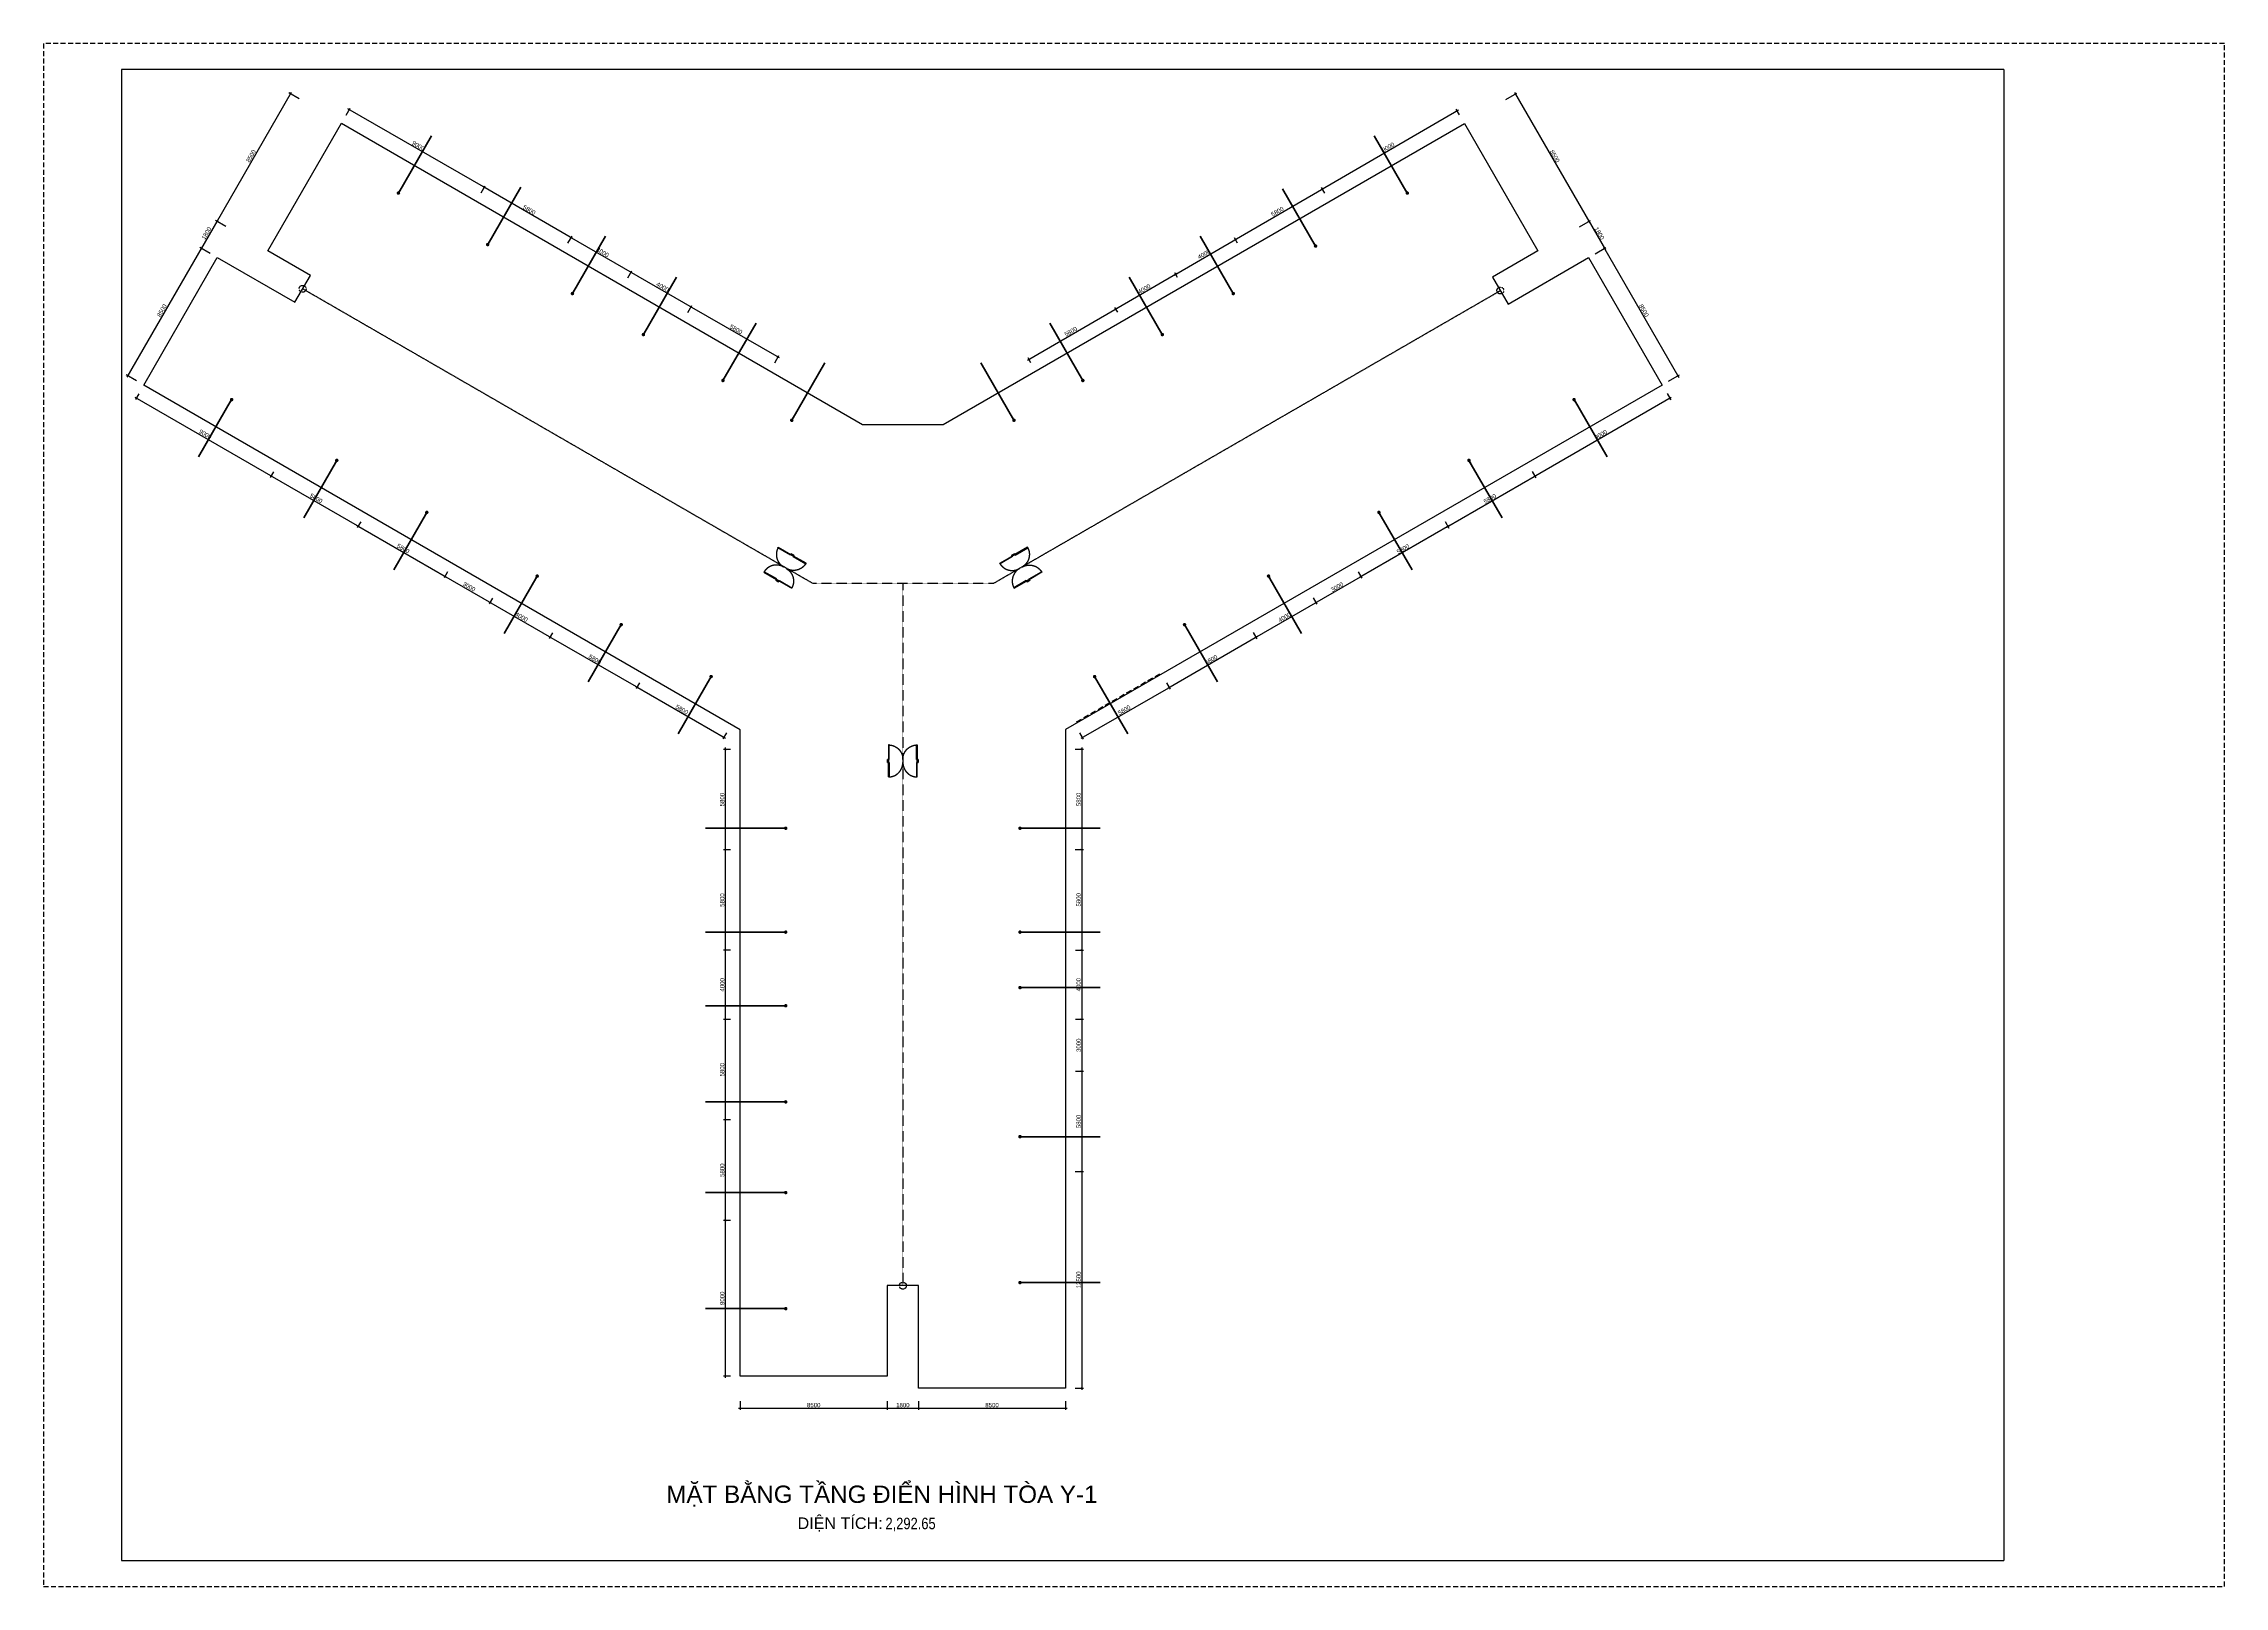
# Model space of a CAD drawing. Header units: millimetres. Extents: x 43 to 126043, y -89269 to -169.
import ezdxf
from ezdxf.enums import TextEntityAlignment as Align

# ---------------------------------------------------------------- set-up
doc = ezdxf.new("R2010")
doc.units = ezdxf.units.MM
doc.linetypes.add('HIDDEN', pattern=[9.525, 6.35, -3.175])
doc.layers.get('0').update_dxf_attribs({"color": 231})
doc.layers.get('DefPoints').update_dxf_attribs({"color": 191})
for name, color, linetype in [('A-DOOR', 142, 'Continuous'), ('MDI-BAO', 1, 'Continuous'), ('S-DIM', 231, 'Continuous')]:
    doc.layers.add(name, color=color, linetype=linetype)
doc.layers.add('A-SHBD', color=7, linetype='Continuous', lineweight=35)
doc.layers.add('A-TEXT', color=255, linetype='Continuous', lineweight=25)
doc.layers.add('MDI-HANHLANG', color=5, linetype='HIDDEN', plot=False)
doc.styles.add('250602-MB CO CAU CĂN HO X1-3A-1$0$style1', font='arial.ttf')
doc.styles.add('VTK_Arial', font='arial.ttf', dxfattribs={"width": 0.8})
doc.dimstyles.new('250602-MB CO CAU CĂN HO X1-3A-1$0$Dim_50', dxfattribs={"dimscale": 50, "dimtxt": 2, "dimasz": 1.5, "dimexe": 1, "dimexo": 0, "dimgap": 1, "dimtad": 1, "dimdec": 0, "dimlfac": -1, "dimzin": 12, "dimdsep": 46, "dimtxsty": '250602-MB CO CAU CĂN HO X1-3A-1$0$style1', "dimblk1": '250602-MB CO CAU CĂN HO X1-3A-1$0$_ARCHTICK', "dimblk2": '250602-MB CO CAU CĂN HO X1-3A-1$0$_ARCHTICK', "dimsah": 1, "dimcen": 1.5, "dimdle": 1.5, "dimclrd": 256, "dimclre": 256, "dimclrt": 2, "dimadec": 1, "dimazin": 3, "dimtm": 1e-09, "dimtfac": 0.416667, "dimtdec": 0, "dimtix": 1, "dimtmove": 2, "dimatfit": 3, "dimfxl": 7, "dimfxlon": 1, "dimtolj": 1, "dimtzin": 0, "dimlwd": -1, "dimlwe": -1, "dimarcsym": 1})
doc.dimstyles.new('A-2.5-DIM100', dxfattribs={"dimscale": 100, "dimtxt": 2.5, "dimasz": 1, "dimexe": 1, "dimexo": 0, "dimgap": 0.5, "dimtad": 1, "dimdec": 0, "dimzin": 12, "dimdsep": 46, "dimtxsty": 'VTK_Arial', "dimblk": 'ARCHTICK', "dimcen": 0, "dimdle": 1, "dimclrd": 256, "dimclre": 256, "dimclrt": 7, "dimadec": 1, "dimazin": 3, "dimtfac": 1, "dimtdec": 0, "dimtmove": 0, "dimatfit": 2, "dimfxl": 20, "dimtolj": 1, "dimtzin": 0, "dimlwd": -1, "dimlwe": -1, "dimarcsym": 0})

# ---------------------------------------------------------------- blocks, each defined once
blk = doc.blocks.new('VTK-A1_BoKhungTen')
at = {"layer": 'DefPoints', "linetype": 'HIDDEN', "ltscale": 0.3}
blk.add_lwpolyline([(0, -594), (840, -594), (840, 0), (0, 0)], close=True, dxfattribs=at)
at = {"layer": 'DefPoints'}
for points in [[(755, -10), (30, -10), (30, -584), (755, -584)], [(755, -10), (755, -584)]]:
    blk.add_lwpolyline(points, dxfattribs=at)
blk = doc.blocks.new('*U9')
for p, q in [((-735, -90), (-735, -50)), ((-100, -70), (-735, -70)), ((-100, -90), (-100, -50)), ((-735, -1680), (-735, -1720)), ((-100, -1700), (-735, -1700)), ((-100, -1680), (-100, -1720))]:
    blk.add_line(p, q)
for points in [[(180, 0), (180, -60), (40, -60), (40, -50), (0, -50), (0, 0)], [(0, -50), (0, -90), (-835, -90), (-835, -50)], [(0, -1720), (0, -1680), (-835, -1680), (-835, -1720)], [(180, -1770), (180, -1710), (40, -1710), (40, -1720), (0, -1720), (0, -1770)]]:
    blk.add_lwpolyline(points, close=True)
at = {"linetype": 'HIDDEN', "ltscale": 1000}
for centre, start, end in [((0, -50), 180.00004, 270), ((0, -1720), 90, 179.99996)]:
    blk.add_arc(centre, 835, start, end, dxfattribs=at)
blk = doc.blocks.new('*U10')
for p, q in [((-735, -90), (-735, -50)), ((-100, -70), (-735, -70)), ((-100, -90), (-100, -50)), ((-735, -1680), (-735, -1720)), ((-100, -1700), (-735, -1700)), ((-100, -1680), (-100, -1720))]:
    blk.add_line(p, q)
for points in [[(180, 0), (180, -60), (40, -60), (40, -50), (0, -50), (0, 0)], [(0, -50), (0, -90), (-835, -90), (-835, -50)], [(0, -1720), (0, -1680), (-835, -1680), (-835, -1720)], [(180, -1770), (180, -1710), (40, -1710), (40, -1720), (0, -1720), (0, -1770)]]:
    blk.add_lwpolyline(points, close=True)
at = {"linetype": 'HIDDEN', "ltscale": 1000}
for centre, start, end in [((0, -50), 180.00004, 270), ((0, -1720), 90, 179.99996)]:
    blk.add_arc(centre, 835, start, end, dxfattribs=at)
blk = doc.blocks.new('250602-MB CO CAU CĂN HO X1-3A-1$0$_ARCHTICK')
at = {"color": 0, "linetype": 'ByBlock', "const_width": 0.15}
blk.add_lwpolyline([(-0.5, -0.5), (0.5, 0.5)], dxfattribs=at)
blk = doc.blocks.new('_ArchTick')
at = {"color": 0, "linetype": 'ByBlock', "const_width": 0.15}
blk.add_lwpolyline([(-0.5, -0.5), (0.5, 0.5)], dxfattribs=at)
blk = doc.blocks.new('*D16')
at = {"layer": 'DefPoints', "color": 0, "transparency": 16777216}
for p in [(61991, -15494), (62102, -15685, 0), (57087, -18598, 0)]:
    blk.add_point(p, dxfattribs=at)
at = {"layer": 'S-DIM', "transparency": 16777216}
for p, q in [((56889, -18457), (62077, -15443)), ((62102, -15685), (61941, -15407)), ((57087, -18598), (56925, -18320))]:
    blk.add_line(p, q, dxfattribs=at)
at = {"layer": 'S-DIM', "transparency": 16777216, "xscale": 100, "yscale": 100, "zscale": 100}
for p, rotation in [((61991, -15494), 30.14817840975841), ((56975, -18407), 210.1481784097584)]:
    blk.add_blockref('_ArchTick', p, dxfattribs=dict(at, rotation=rotation))
at = {"layer": 'S-DIM', "color": 7, "transparency": 16777216, "insert": (59394, -16796), "char_height": 250, "attachment_point": 5, "rotation": 30.14818, "style": 'VTK_Arial'}
blk.add_mtext('\\A1;5800', dxfattribs=at)
blk = doc.blocks.new('*D17')
at = {"layer": 'DefPoints', "color": 0, "transparency": 16777216}
for p in [(65450, -13485), (65566, -13685, 0), (62102, -15685, 0)]:
    blk.add_point(p, dxfattribs=at)
at = {"layer": 'S-DIM', "transparency": 16777216}
for p, q in [((61904, -15544), (65536, -13434)), ((65566, -13685), (65400, -13398)), ((62102, -15685), (61941, -15407))]:
    blk.add_line(p, q, dxfattribs=at)
at = {"layer": 'S-DIM', "transparency": 16777216, "xscale": 100, "yscale": 100, "zscale": 100}
for p, rotation in [((65450, -13485), 30.14817840975842), ((61991, -15494), 210.1481784097584)]:
    blk.add_blockref('_ArchTick', p, dxfattribs=dict(at, rotation=rotation))
at = {"layer": 'S-DIM', "color": 7, "transparency": 16777216, "insert": (63631, -14335), "char_height": 250, "attachment_point": 5, "rotation": 30.14818, "style": 'VTK_Arial'}
blk.add_mtext('\\A1;4000', dxfattribs=at)
blk = doc.blocks.new('*D18')
at = {"layer": 'DefPoints', "color": 0, "transparency": 16777216}
for p in [(68909, -11476), (69030, -11685, 0), (65566, -13685, 0)]:
    blk.add_point(p, dxfattribs=at)
at = {"layer": 'S-DIM', "transparency": 16777216}
for p, q in [((65363, -13535), (68995, -11425)), ((69030, -11685), (68858, -11389)), ((65566, -13685), (65400, -13398))]:
    blk.add_line(p, q, dxfattribs=at)
at = {"layer": 'S-DIM', "transparency": 16777216, "xscale": 100, "yscale": 100, "zscale": 100}
for p, rotation in [((68909, -11476), 30.14817840975842), ((65450, -13485), 210.1481784097584)]:
    blk.add_blockref('_ArchTick', p, dxfattribs=dict(at, rotation=rotation))
at = {"layer": 'S-DIM', "color": 7, "transparency": 16777216, "insert": (67090, -12326), "char_height": 250, "attachment_point": 5, "rotation": 30.14818, "style": 'VTK_Arial'}
blk.add_mtext('\\A1;4000', dxfattribs=at)
blk = doc.blocks.new('*D19')
at = {"layer": 'DefPoints', "color": 0, "transparency": 16777216}
for p in [(73924, -8563), (74061, -8798, 0), (69030, -11685, 0)]:
    blk.add_point(p, dxfattribs=at)
at = {"layer": 'S-DIM', "transparency": 16777216}
for p, q in [((68822, -11526), (74011, -8512)), ((74061, -8798), (73874, -8476)), ((69030, -11685), (68858, -11389))]:
    blk.add_line(p, q, dxfattribs=at)
at = {"layer": 'S-DIM', "transparency": 16777216, "xscale": 100, "yscale": 100, "zscale": 100}
for p, rotation in [((73924, -8563), 30.14817840975842), ((68909, -11476), 210.1481784097584)]:
    blk.add_blockref('_ArchTick', p, dxfattribs=dict(at, rotation=rotation))
at = {"layer": 'S-DIM', "color": 7, "transparency": 16777216, "insert": (71327, -9866), "char_height": 250, "attachment_point": 5, "rotation": 30.14818, "style": 'VTK_Arial'}
blk.add_mtext('\\A1;5800', dxfattribs=at)
blk = doc.blocks.new('*D20')
at = {"layer": 'DefPoints', "color": 0, "transparency": 16777216}
for p in [(81707, -4043), (81848, -4285, 0), (74061, -8798, 0)]:
    blk.add_point(p, dxfattribs=at)
at = {"layer": 'S-DIM', "transparency": 16777216}
for p, q in [((73838, -8613), (81793, -3992)), ((81848, -4285), (81656, -3956)), ((74061, -8798), (73874, -8476))]:
    blk.add_line(p, q, dxfattribs=at)
at = {"layer": 'S-DIM', "transparency": 16777216, "xscale": 100, "yscale": 100, "zscale": 100}
for p, rotation in [((81707, -4043), 30.14817840975842), ((73924, -8563), 210.1481784097584)]:
    blk.add_blockref('_ArchTick', p, dxfattribs=dict(at, rotation=rotation))
at = {"layer": 'S-DIM', "color": 7, "transparency": 16777216, "insert": (77726, -6149), "char_height": 250, "attachment_point": 5, "rotation": 30.14818, "style": 'VTK_Arial'}
blk.add_mtext('\\A1;9000', dxfattribs=at)
blk = doc.blocks.new('*D21')
at = {"layer": 'DefPoints', "color": 0, "transparency": 16777216}
for p in [(84529, -3391), (88779, -10752), (89327, -10436)]:
    blk.add_point(p, dxfattribs=at)
at = {"layer": 'S-DIM', "transparency": 16777216}
for p, q in [((84529, -3391), (85163, -3025)), ((85027, -2988), (89377, -10523)), ((88779, -10752), (89413, -10386))]:
    blk.add_line(p, q, dxfattribs=at)
at = {"layer": 'S-DIM', "transparency": 16777216, "xscale": 100, "yscale": 100, "zscale": 100}
for p, rotation in [((85077, -3075), 120.0000000000104), ((89327, -10436), 300.0000000000103)]:
    blk.add_blockref('_ArchTick', p, dxfattribs=dict(at, rotation=rotation))
at = {"layer": 'S-DIM', "color": 7, "transparency": 16777216, "insert": (87356, -6667), "char_height": 250, "attachment_point": 5, "rotation": 300, "style": 'VTK_Arial'}
blk.add_mtext('\\A1;8500', dxfattribs=at)
blk = doc.blocks.new('*D22')
at = {"layer": 'DefPoints', "color": 0, "transparency": 16777216}
for p in [(88779, -10752), (89679, -12311), (90227, -11995)]:
    blk.add_point(p, dxfattribs=at)
at = {"layer": 'S-DIM', "transparency": 16777216}
for p, q in [((88779, -10752), (89413, -10386)), ((89277, -10350), (90277, -12081)), ((89679, -12311), (90313, -11945))]:
    blk.add_line(p, q, dxfattribs=at)
at = {"layer": 'S-DIM', "transparency": 16777216, "xscale": 100, "yscale": 100, "zscale": 100}
for p, rotation in [((89327, -10436), 119.9999999999997), ((90227, -11995), 299.9999999999997)]:
    blk.add_blockref('_ArchTick', p, dxfattribs=dict(at, rotation=rotation))
at = {"layer": 'S-DIM', "color": 7, "transparency": 16777216, "insert": (89930, -11127), "char_height": 250, "attachment_point": 5, "rotation": 300, "style": 'VTK_Arial'}
blk.add_mtext('\\A1;1800', dxfattribs=at)
blk = doc.blocks.new('*D23')
at = {"layer": 'DefPoints', "color": 0, "transparency": 16777216}
for p in [(89679, -12311), (93929, -19672), (94477, -19356)]:
    blk.add_point(p, dxfattribs=at)
at = {"layer": 'S-DIM', "transparency": 16777216}
for p, q in [((89679, -12311), (90313, -11945)), ((90177, -11908), (94527, -19442)), ((93929, -19672), (94563, -19306))]:
    blk.add_line(p, q, dxfattribs=at)
at = {"layer": 'S-DIM', "transparency": 16777216, "xscale": 100, "yscale": 100, "zscale": 100}
for p, rotation in [((90227, -11995), 119.9999999999997), ((94477, -19356), 299.9999999999997)]:
    blk.add_blockref('_ArchTick', p, dxfattribs=dict(at, rotation=rotation))
at = {"layer": 'S-DIM', "color": 7, "transparency": 16777216, "insert": (92505, -15586), "char_height": 250, "attachment_point": 5, "rotation": 300, "style": 'VTK_Arial'}
blk.add_mtext('\\A1;8500', dxfattribs=at)
blk = doc.blocks.new('*D24')
at = {"layer": 'DefPoints', "color": 0, "transparency": 16777216}
for p in [(93842, -20380, 0), (86047, -24880, 0), (86208, -25158)]:
    blk.add_point(p, dxfattribs=at)
at = {"layer": 'S-DIM', "transparency": 16777216}
for p, q in [((94089, -20608), (86121, -25208)), ((93842, -20380), (94052, -20745)), ((86047, -24880), (86258, -25245))]:
    blk.add_line(p, q, dxfattribs=at)
at = {"layer": 'S-DIM', "transparency": 16777216, "xscale": 100, "yscale": 100, "zscale": 100}
for p, rotation in [((94002, -20658), 30.00000000011796), ((86208, -25158), 210.0000000001179)]:
    blk.add_blockref('_ArchTick', p, dxfattribs=dict(at, rotation=rotation))
at = {"layer": 'S-DIM', "color": 7, "transparency": 16777216, "insert": (90016, -22754), "char_height": 250, "attachment_point": 5, "rotation": 30, "style": 'VTK_Arial'}
blk.add_mtext('\\A1;9000', dxfattribs=at)
blk = doc.blocks.new('*D25')
at = {"layer": 'DefPoints', "color": 0, "transparency": 16777216}
for p in [(86047, -24880, 0), (81017, -27767, 0), (81185, -28058)]:
    blk.add_point(p, dxfattribs=at)
at = {"layer": 'S-DIM', "transparency": 16777216}
for p, q in [((86294, -25108), (81098, -28108)), ((86047, -24880), (86258, -25245)), ((81017, -27767), (81235, -28145))]:
    blk.add_line(p, q, dxfattribs=at)
at = {"layer": 'S-DIM', "transparency": 16777216, "xscale": 100, "yscale": 100, "zscale": 100}
for p, rotation in [((86208, -25158), 30.00000000011796), ((81185, -28058), 210.000000000118)]:
    blk.add_blockref('_ArchTick', p, dxfattribs=dict(at, rotation=rotation))
at = {"layer": 'S-DIM', "color": 7, "transparency": 16777216, "insert": (83608, -26454), "char_height": 250, "attachment_point": 5, "rotation": 30, "style": 'VTK_Arial'}
blk.add_mtext('\\A1;5800', dxfattribs=at)
blk = doc.blocks.new('*D26')
at = {"layer": 'DefPoints', "color": 0, "transparency": 16777216}
for p in [(81017, -27767, 0), (75994, -30667, 0), (76162, -30958)]:
    blk.add_point(p, dxfattribs=at)
at = {"layer": 'S-DIM', "transparency": 16777216}
for p, q in [((81271, -28008), (76075, -31008)), ((81017, -27767), (81235, -28145)), ((75994, -30667), (76212, -31045))]:
    blk.add_line(p, q, dxfattribs=at)
at = {"layer": 'S-DIM', "transparency": 16777216, "xscale": 100, "yscale": 100, "zscale": 100}
for p, rotation in [((81185, -28058), 30.00000000011796), ((76162, -30958), 210.000000000118)]:
    blk.add_blockref('_ArchTick', p, dxfattribs=dict(at, rotation=rotation))
at = {"layer": 'S-DIM', "color": 7, "transparency": 16777216, "insert": (78585, -29354), "char_height": 250, "attachment_point": 5, "rotation": 30, "style": 'VTK_Arial'}
blk.add_mtext('\\A1;5800', dxfattribs=at)
blk = doc.blocks.new('*D27')
at = {"layer": 'DefPoints', "color": 0, "transparency": 16777216}
for p in [(75994, -30667, 0), (73402, -32178, 0), (73564, -32458)]:
    blk.add_point(p, dxfattribs=at)
at = {"layer": 'S-DIM', "transparency": 16777216}
for p, q in [((76249, -30908), (73477, -32508)), ((75994, -30667), (76212, -31045)), ((73402, -32178), (73614, -32545))]:
    blk.add_line(p, q, dxfattribs=at)
at = {"layer": 'S-DIM', "transparency": 16777216, "xscale": 100, "yscale": 100, "zscale": 100}
for p, rotation in [((76162, -30958), 30.00000000011796), ((73564, -32458), 210.000000000118)]:
    blk.add_blockref('_ArchTick', p, dxfattribs=dict(at, rotation=rotation))
at = {"layer": 'S-DIM', "color": 7, "transparency": 16777216, "insert": (74774, -31554), "char_height": 250, "attachment_point": 5, "rotation": 30, "style": 'VTK_Arial'}
blk.add_mtext('\\A1;3000', dxfattribs=at)
blk = doc.blocks.new('*D28')
at = {"layer": 'DefPoints', "color": 0, "transparency": 16777216}
for p in [(73402, -32178, 0), (69938, -34178, 0), (70100, -34458)]:
    blk.add_point(p, dxfattribs=at)
at = {"layer": 'S-DIM', "transparency": 16777216}
for p, q in [((73650, -32408), (70013, -34508)), ((73402, -32178), (73614, -32545)), ((69938, -34178), (70150, -34545))]:
    blk.add_line(p, q, dxfattribs=at)
at = {"layer": 'S-DIM', "transparency": 16777216, "xscale": 100, "yscale": 100, "zscale": 100}
for p, rotation in [((73564, -32458), 30.00000000011796), ((70100, -34458), 210.000000000118)]:
    blk.add_blockref('_ArchTick', p, dxfattribs=dict(at, rotation=rotation))
at = {"layer": 'S-DIM', "color": 7, "transparency": 16777216, "insert": (71743, -33304), "char_height": 250, "attachment_point": 5, "rotation": 30, "style": 'VTK_Arial'}
blk.add_mtext('\\A1;4000', dxfattribs=at)
blk = doc.blocks.new('*D29')
at = {"layer": 'DefPoints', "color": 0, "transparency": 16777216}
for p in [(69938, -34178, 0), (64915, -37078, 0), (65077, -37358)]:
    blk.add_point(p, dxfattribs=at)
at = {"layer": 'S-DIM', "transparency": 16777216}
for p, q in [((70186, -34408), (64990, -37408)), ((69938, -34178), (70150, -34545)), ((64915, -37078), (65127, -37445))]:
    blk.add_line(p, q, dxfattribs=at)
at = {"layer": 'S-DIM', "transparency": 16777216, "xscale": 100, "yscale": 100, "zscale": 100}
for p, rotation in [((70100, -34458), 30.00000000011796), ((65077, -37358), 210.000000000118)]:
    blk.add_blockref('_ArchTick', p, dxfattribs=dict(at, rotation=rotation))
at = {"layer": 'S-DIM', "color": 7, "transparency": 16777216, "insert": (67499, -35754), "char_height": 250, "attachment_point": 5, "rotation": 30, "style": 'VTK_Arial'}
blk.add_mtext('\\A1;5800', dxfattribs=at)
blk = doc.blocks.new('*D30')
at = {"layer": 'DefPoints', "color": 0, "transparency": 16777216}
for p in [(64915, -37078, 0), (59892, -39978, 0), (60054, -40258)]:
    blk.add_point(p, dxfattribs=at)
at = {"layer": 'S-DIM', "transparency": 16777216}
for p, q in [((65163, -37308), (59967, -40308)), ((64915, -37078), (65127, -37445)), ((59892, -39978), (60104, -40345))]:
    blk.add_line(p, q, dxfattribs=at)
at = {"layer": 'S-DIM', "transparency": 16777216, "xscale": 100, "yscale": 100, "zscale": 100}
for p, rotation in [((65077, -37358), 30.00000000011796), ((60054, -40258), 210.000000000118)]:
    blk.add_blockref('_ArchTick', p, dxfattribs=dict(at, rotation=rotation))
at = {"layer": 'S-DIM', "color": 7, "transparency": 16777216, "insert": (62476, -38654), "char_height": 250, "attachment_point": 5, "rotation": 30, "style": 'VTK_Arial'}
blk.add_mtext('\\A1;5800', dxfattribs=at)
blk = doc.blocks.new('*D31')
at = {"layer": 'DefPoints', "color": 0, "transparency": 16777216}
for p in [(37260, -15706, 0), (37452, -15375), (42283, -18606, 0)]:
    blk.add_point(p, dxfattribs=at)
at = {"layer": 'S-DIM', "transparency": 16777216}
for p, q in [((37260, -15706), (37502, -15289)), ((42561, -18325), (37365, -15325)), ((42283, -18606), (42524, -18189))]:
    blk.add_line(p, q, dxfattribs=at)
for p, xscale, yscale, zscale, rotation in [((37452, -15375), 100, 100, 100, 150), ((42474, -18275), 99.99999999999999, 99.99999999999999, 99.99999999999999, 330.0000000000001)]:
    blk.add_blockref('_ArchTick', p, dxfattribs=dict(at, xscale=xscale, yscale=yscale, zscale=zscale, rotation=rotation))
at = {"layer": 'S-DIM', "color": 7, "transparency": 16777216, "insert": (40052, -16672), "char_height": 250, "attachment_point": 5, "rotation": 330, "style": 'VTK_Arial'}
blk.add_mtext('\\A1;5800', dxfattribs=at)
blk = doc.blocks.new('*D32')
at = {"layer": 'DefPoints', "color": 0, "transparency": 16777216}
for p in [(33804, -13693, 0), (33987, -13375), (37260, -15706, 0)]:
    blk.add_point(p, dxfattribs=at)
at = {"layer": 'S-DIM', "transparency": 16777216}
for p, q in [((33804, -13693), (34037, -13289)), ((37538, -15425), (33901, -13325)), ((37260, -15706), (37502, -15289))]:
    blk.add_line(p, q, dxfattribs=at)
for p, xscale, yscale, zscale, rotation in [((33987, -13375), 100, 100, 100, 150), ((37452, -15375), 99.99999999999999, 99.99999999999999, 99.99999999999999, 329.9999999999999)]:
    blk.add_blockref('_ArchTick', p, dxfattribs=dict(at, xscale=xscale, yscale=yscale, zscale=zscale, rotation=rotation))
at = {"layer": 'S-DIM', "color": 7, "transparency": 16777216, "insert": (35808, -14222), "char_height": 250, "attachment_point": 5, "rotation": 330, "style": 'VTK_Arial'}
blk.add_mtext('\\A1;4000', dxfattribs=at)
blk = doc.blocks.new('*D33')
at = {"layer": 'DefPoints', "color": 0, "transparency": 16777216}
for p in [(30340, -11693, 0), (30523, -11375), (33804, -13693, 0)]:
    blk.add_point(p, dxfattribs=at)
at = {"layer": 'S-DIM', "transparency": 16777216}
for p, q in [((30340, -11693), (30573, -11289)), ((34074, -13425), (30437, -11325)), ((33804, -13693), (34037, -13289))]:
    blk.add_line(p, q, dxfattribs=at)
for p, xscale, yscale, zscale, rotation in [((30523, -11375), 100, 100, 100, 150), ((33987, -13375), 99.99999999999999, 99.99999999999999, 99.99999999999999, 329.9999999999999)]:
    blk.add_blockref('_ArchTick', p, dxfattribs=dict(at, xscale=xscale, yscale=yscale, zscale=zscale, rotation=rotation))
at = {"layer": 'S-DIM', "color": 7, "transparency": 16777216, "insert": (32344, -12222), "char_height": 250, "attachment_point": 5, "rotation": 330, "style": 'VTK_Arial'}
blk.add_mtext('\\A1;4000', dxfattribs=at)
blk = doc.blocks.new('*D34')
at = {"layer": 'DefPoints', "color": 0, "transparency": 16777216}
for p in [(25317, -8793, 0), (25500, -8475), (30340, -11693, 0)]:
    blk.add_point(p, dxfattribs=at)
at = {"layer": 'S-DIM', "transparency": 16777216}
for p, q in [((25317, -8793), (25550, -8389)), ((30610, -11425), (25414, -8425)), ((30340, -11693), (30573, -11289))]:
    blk.add_line(p, q, dxfattribs=at)
for p, xscale, yscale, zscale, rotation in [((25500, -8475), 100, 100, 100, 150), ((30523, -11375), 99.99999999999999, 99.99999999999999, 99.99999999999999, 329.9999999999999)]:
    blk.add_blockref('_ArchTick', p, dxfattribs=dict(at, xscale=xscale, yscale=yscale, zscale=zscale, rotation=rotation))
at = {"layer": 'S-DIM', "color": 7, "transparency": 16777216, "insert": (28101, -9772), "char_height": 250, "attachment_point": 5, "rotation": 330, "style": 'VTK_Arial'}
blk.add_mtext('\\A1;5800', dxfattribs=at)
blk = doc.blocks.new('*D35')
at = {"layer": 'DefPoints', "color": 0, "transparency": 16777216}
for p in [(17523, -4293, 0), (17706, -3975), (25317, -8793, 0)]:
    blk.add_point(p, dxfattribs=at)
at = {"layer": 'S-DIM', "transparency": 16777216}
for p, q in [((17523, -4293), (17756, -3889)), ((25587, -8525), (17620, -3925)), ((25317, -8793), (25550, -8389))]:
    blk.add_line(p, q, dxfattribs=at)
for p, xscale, yscale, zscale, rotation in [((17706, -3975), 100, 100, 100, 150), ((25500, -8475), 99.99999999999999, 99.99999999999999, 99.99999999999999, 329.9999999999999)]:
    blk.add_blockref('_ArchTick', p, dxfattribs=dict(at, xscale=xscale, yscale=yscale, zscale=zscale, rotation=rotation))
at = {"layer": 'S-DIM', "color": 7, "transparency": 16777216, "insert": (21692, -6072), "char_height": 250, "attachment_point": 5, "rotation": 330, "style": 'VTK_Arial'}
blk.add_mtext('\\A1;9000', dxfattribs=at)
blk = doc.blocks.new('*D36')
at = {"layer": 'DefPoints', "color": 0, "transparency": 16777216}
for p in [(14816, -3365), (10054, -10431), (10566, -10727)]:
    blk.add_point(p, dxfattribs=at)
at = {"layer": 'S-DIM', "transparency": 16777216}
for p, q in [((14354, -2983), (10004, -10518)), ((14816, -3365), (14218, -3020)), ((10566, -10727), (9968, -10381))]:
    blk.add_line(p, q, dxfattribs=at)
at = {"layer": 'S-DIM', "transparency": 16777216, "xscale": 100, "yscale": 100, "zscale": 100}
for p, rotation in [((14304, -3070), 59.99999999998964), ((10054, -10431), 239.9999999999897)]:
    blk.add_blockref('_ArchTick', p, dxfattribs=dict(at, rotation=rotation))
at = {"layer": 'S-DIM', "color": 7, "transparency": 16777216, "insert": (12025, -6662), "char_height": 250, "attachment_point": 5, "rotation": 60, "style": 'VTK_Arial'}
blk.add_mtext('\\A1;8500', dxfattribs=at)
blk = doc.blocks.new('*D37')
at = {"layer": 'DefPoints', "color": 0, "transparency": 16777216}
for p in [(10566, -10727), (9154, -11990), (9666, -12286)]:
    blk.add_point(p, dxfattribs=at)
at = {"layer": 'S-DIM', "transparency": 16777216}
for p, q in [((10104, -10345), (9104, -12077)), ((10566, -10727), (9968, -10381)), ((9666, -12286), (9068, -11940))]:
    blk.add_line(p, q, dxfattribs=at)
at = {"layer": 'S-DIM', "transparency": 16777216, "xscale": 100, "yscale": 100, "zscale": 100}
for p, rotation in [((10054, -10431), 60.00000000000027), ((9154, -11990), 240.0000000000002)]:
    blk.add_blockref('_ArchTick', p, dxfattribs=dict(at, rotation=rotation))
at = {"layer": 'S-DIM', "color": 7, "transparency": 16777216, "insert": (9450, -11122), "char_height": 250, "attachment_point": 5, "rotation": 60, "style": 'VTK_Arial'}
blk.add_mtext('\\A1;1800', dxfattribs=at)
blk = doc.blocks.new('*D38')
at = {"layer": 'DefPoints', "color": 0, "transparency": 16777216}
for p in [(9666, -12286), (4904, -19351), (5416, -19647)]:
    blk.add_point(p, dxfattribs=at)
at = {"layer": 'S-DIM', "transparency": 16777216}
for p, q in [((9204, -11904), (4854, -19438)), ((9666, -12286), (9068, -11940)), ((5416, -19647), (4818, -19301))]:
    blk.add_line(p, q, dxfattribs=at)
at = {"layer": 'S-DIM', "transparency": 16777216, "xscale": 100, "yscale": 100, "zscale": 100}
for p, rotation in [((9154, -11990), 60.00000000000027), ((4904, -19351), 240.0000000000002)]:
    blk.add_blockref('_ArchTick', p, dxfattribs=dict(at, rotation=rotation))
at = {"layer": 'S-DIM', "color": 7, "transparency": 16777216, "insert": (6875, -15582), "char_height": 250, "attachment_point": 5, "rotation": 60, "style": 'VTK_Arial'}
blk.add_mtext('\\A1;8500', dxfattribs=at)
blk = doc.blocks.new('*D39')
at = {"layer": 'DefPoints', "color": 0, "transparency": 16777216}
for p in [(5538, -20391), (13192, -25134), (13332, -24891)]:
    blk.add_point(p, dxfattribs=at)
at = {"layer": 'S-DIM', "transparency": 16777216}
for p, q in [((5311, -20584), (13278, -25184)), ((5538, -20391), (5348, -20720)), ((13332, -24891), (13142, -25220))]:
    blk.add_line(p, q, dxfattribs=at)
at = {"layer": 'S-DIM', "transparency": 16777216, "xscale": 100, "yscale": 100, "zscale": 100}
for p, rotation in [((5398, -20634), 149.9999999999996), ((13192, -25134), 329.9999999999996)]:
    blk.add_blockref('_ArchTick', p, dxfattribs=dict(at, rotation=rotation))
at = {"layer": 'S-DIM', "color": 7, "transparency": 16777216, "insert": (9383, -22730), "char_height": 250, "attachment_point": 5, "rotation": 330, "style": 'VTK_Arial'}
blk.add_mtext('\\A1;9000', dxfattribs=at)
blk = doc.blocks.new('*D40')
at = {"layer": 'DefPoints', "color": 0, "transparency": 16777216}
for p in [(13332, -24891), (18215, -28034), (18363, -27778)]:
    blk.add_point(p, dxfattribs=at)
at = {"layer": 'S-DIM', "transparency": 16777216}
for p, q in [((13105, -25084), (18301, -28084)), ((13332, -24891), (13142, -25220)), ((18363, -27778), (18165, -28120))]:
    blk.add_line(p, q, dxfattribs=at)
at = {"layer": 'S-DIM', "transparency": 16777216, "xscale": 100, "yscale": 100, "zscale": 100}
for p, rotation in [((13192, -25134), 149.9999999999996), ((18215, -28034), 329.9999999999996)]:
    blk.add_blockref('_ArchTick', p, dxfattribs=dict(at, rotation=rotation))
at = {"layer": 'S-DIM', "color": 7, "transparency": 16777216, "insert": (15792, -26430), "char_height": 250, "attachment_point": 5, "rotation": 330, "style": 'VTK_Arial'}
blk.add_mtext('\\A1;5800', dxfattribs=at)
blk = doc.blocks.new('*D41')
at = {"layer": 'DefPoints', "color": 0, "transparency": 16777216}
for p in [(18363, -27778), (23238, -30934), (23386, -30678)]:
    blk.add_point(p, dxfattribs=at)
at = {"layer": 'S-DIM', "transparency": 16777216}
for p, q in [((18128, -27984), (23324, -30984)), ((18363, -27778), (18165, -28120)), ((23386, -30678), (23188, -31020))]:
    blk.add_line(p, q, dxfattribs=at)
at = {"layer": 'S-DIM', "transparency": 16777216, "xscale": 100, "yscale": 100, "zscale": 100}
for p, rotation in [((18215, -28034), 149.9999999999996), ((23238, -30934), 329.9999999999996)]:
    blk.add_blockref('_ArchTick', p, dxfattribs=dict(at, rotation=rotation))
at = {"layer": 'S-DIM', "color": 7, "transparency": 16777216, "insert": (20815, -29330), "char_height": 250, "attachment_point": 5, "rotation": 330, "style": 'VTK_Arial'}
blk.add_mtext('\\A1;5800', dxfattribs=at)
blk = doc.blocks.new('*D42')
at = {"layer": 'DefPoints', "color": 0, "transparency": 16777216}
for p in [(23386, -30678), (25836, -32434), (25976, -32191)]:
    blk.add_point(p, dxfattribs=at)
at = {"layer": 'S-DIM', "transparency": 16777216}
for p, q in [((23151, -30884), (25922, -32484)), ((23386, -30678), (23188, -31020)), ((25976, -32191), (25786, -32520))]:
    blk.add_line(p, q, dxfattribs=at)
at = {"layer": 'S-DIM', "transparency": 16777216, "xscale": 100, "yscale": 100, "zscale": 100}
for p, rotation in [((23238, -30934), 149.9999999999996), ((25836, -32434), 329.9999999999996)]:
    blk.add_blockref('_ArchTick', p, dxfattribs=dict(at, rotation=rotation))
at = {"layer": 'S-DIM', "color": 7, "transparency": 16777216, "insert": (24626, -31530), "char_height": 250, "attachment_point": 5, "rotation": 330, "style": 'VTK_Arial'}
blk.add_mtext('\\A1;3000', dxfattribs=at)
blk = doc.blocks.new('*D43')
at = {"layer": 'DefPoints', "color": 0, "transparency": 16777216}
for p in [(25976, -32191), (29300, -34434), (29440, -34191)]:
    blk.add_point(p, dxfattribs=at)
at = {"layer": 'S-DIM', "transparency": 16777216}
for p, q in [((25749, -32384), (29386, -34484)), ((25976, -32191), (25786, -32520)), ((29440, -34191), (29250, -34520))]:
    blk.add_line(p, q, dxfattribs=at)
at = {"layer": 'S-DIM', "transparency": 16777216, "xscale": 100, "yscale": 100, "zscale": 100}
for p, rotation in [((25836, -32434), 149.9999999999996), ((29300, -34434), 329.9999999999996)]:
    blk.add_blockref('_ArchTick', p, dxfattribs=dict(at, rotation=rotation))
at = {"layer": 'S-DIM', "color": 7, "transparency": 16777216, "insert": (27657, -33280), "char_height": 250, "attachment_point": 5, "rotation": 330, "style": 'VTK_Arial'}
blk.add_mtext('\\A1;4000', dxfattribs=at)
blk = doc.blocks.new('*D44')
at = {"layer": 'DefPoints', "color": 0, "transparency": 16777216}
for p in [(29440, -34191), (34323, -37334), (34463, -37091)]:
    blk.add_point(p, dxfattribs=at)
at = {"layer": 'S-DIM', "transparency": 16777216}
for p, q in [((29213, -34384), (34409, -37384)), ((29440, -34191), (29250, -34520)), ((34463, -37091), (34273, -37420))]:
    blk.add_line(p, q, dxfattribs=at)
at = {"layer": 'S-DIM', "transparency": 16777216, "xscale": 100, "yscale": 100, "zscale": 100}
for p, rotation in [((29300, -34434), 149.9999999999996), ((34323, -37334), 329.9999999999996)]:
    blk.add_blockref('_ArchTick', p, dxfattribs=dict(at, rotation=rotation))
at = {"layer": 'S-DIM', "color": 7, "transparency": 16777216, "insert": (31900, -35730), "char_height": 250, "attachment_point": 5, "rotation": 330, "style": 'VTK_Arial'}
blk.add_mtext('\\A1;5800', dxfattribs=at)
blk = doc.blocks.new('*D45')
at = {"layer": 'DefPoints', "color": 0, "transparency": 16777216}
for p in [(34463, -37091), (39346, -40234), (39494, -39978)]:
    blk.add_point(p, dxfattribs=at)
at = {"layer": 'S-DIM', "transparency": 16777216}
for p, q in [((34236, -37284), (39432, -40284)), ((34463, -37091), (34273, -37420)), ((39494, -39978), (39296, -40320))]:
    blk.add_line(p, q, dxfattribs=at)
at = {"layer": 'S-DIM', "transparency": 16777216, "xscale": 100, "yscale": 100, "zscale": 100}
for p, rotation in [((34323, -37334), 149.9999999999996), ((39346, -40234), 329.9999999999996)]:
    blk.add_blockref('_ArchTick', p, dxfattribs=dict(at, rotation=rotation))
at = {"layer": 'S-DIM', "color": 7, "transparency": 16777216, "insert": (36923, -38630), "char_height": 250, "attachment_point": 5, "rotation": 330, "style": 'VTK_Arial'}
blk.add_mtext('\\A1;5800', dxfattribs=at)
blk = doc.blocks.new('*D46')
at = {"layer": 'DefPoints', "color": 0, "transparency": 16777216}
for p in [(39737, -40930), (39428, -46730), (39737, -46730)]:
    blk.add_point(p, dxfattribs=at)
at = {"layer": 'S-DIM', "transparency": 16777216}
for p, q in [((39737, -40930), (39328, -40930)), ((39428, -40830), (39428, -46830)), ((39737, -46730), (39328, -46730))]:
    blk.add_line(p, q, dxfattribs=at)
at = {"layer": 'S-DIM', "transparency": 16777216, "xscale": 100, "yscale": 100, "zscale": 100}
for p, rotation in [((39428, -40930), 90), ((39428, -46730), 270)]:
    blk.add_blockref('_ArchTick', p, dxfattribs=dict(at, rotation=rotation))
at = {"layer": 'S-DIM', "color": 7, "transparency": 16777216, "insert": (39251, -43830), "char_height": 250, "attachment_point": 5, "rotation": 90, "style": 'VTK_Arial'}
blk.add_mtext('\\A1;5800', dxfattribs=at)
blk = doc.blocks.new('*D47')
at = {"layer": 'DefPoints', "color": 0, "transparency": 16777216}
for p in [(39737, -46730), (39428, -52530), (39737, -52530)]:
    blk.add_point(p, dxfattribs=at)
at = {"layer": 'S-DIM', "transparency": 16777216}
for p, q in [((39737, -46730), (39328, -46730)), ((39428, -46630), (39428, -52630)), ((39737, -52530), (39328, -52530))]:
    blk.add_line(p, q, dxfattribs=at)
at = {"layer": 'S-DIM', "transparency": 16777216, "xscale": 100, "yscale": 100, "zscale": 100}
for p, rotation in [((39428, -46730), 90), ((39428, -52530), 270)]:
    blk.add_blockref('_ArchTick', p, dxfattribs=dict(at, rotation=rotation))
at = {"layer": 'S-DIM', "color": 7, "transparency": 16777216, "insert": (39251, -49630), "char_height": 250, "attachment_point": 5, "rotation": 90, "style": 'VTK_Arial'}
blk.add_mtext('\\A1;5800', dxfattribs=at)
blk = doc.blocks.new('*D48')
at = {"layer": 'DefPoints', "color": 0, "transparency": 16777216}
for p in [(39737, -52530), (39428, -56530), (39722, -56530)]:
    blk.add_point(p, dxfattribs=at)
at = {"layer": 'S-DIM', "transparency": 16777216}
for p, q in [((39737, -52530), (39328, -52530)), ((39428, -52430), (39428, -56630)), ((39722, -56530), (39328, -56530))]:
    blk.add_line(p, q, dxfattribs=at)
at = {"layer": 'S-DIM', "transparency": 16777216, "xscale": 100, "yscale": 100, "zscale": 100}
for p, rotation in [((39428, -52530), 90), ((39428, -56530), 270)]:
    blk.add_blockref('_ArchTick', p, dxfattribs=dict(at, rotation=rotation))
at = {"layer": 'S-DIM', "color": 7, "transparency": 16777216, "insert": (39251, -54530), "char_height": 250, "attachment_point": 5, "rotation": 90, "style": 'VTK_Arial'}
blk.add_mtext('\\A1;4000', dxfattribs=at)
blk = doc.blocks.new('*D49')
at = {"layer": 'DefPoints', "color": 0, "transparency": 16777216}
for p in [(39722, -56530), (39428, -62330), (39722, -62330)]:
    blk.add_point(p, dxfattribs=at)
at = {"layer": 'S-DIM', "transparency": 16777216}
for p, q in [((39722, -56530), (39328, -56530)), ((39428, -56430), (39428, -62430)), ((39722, -62330), (39328, -62330))]:
    blk.add_line(p, q, dxfattribs=at)
at = {"layer": 'S-DIM', "transparency": 16777216, "xscale": 100, "yscale": 100, "zscale": 100}
for p, rotation in [((39428, -56530), 90), ((39428, -62330), 270)]:
    blk.add_blockref('_ArchTick', p, dxfattribs=dict(at, rotation=rotation))
at = {"layer": 'S-DIM', "color": 7, "transparency": 16777216, "insert": (39251, -59430), "char_height": 250, "attachment_point": 5, "rotation": 90, "style": 'VTK_Arial'}
blk.add_mtext('\\A1;5800', dxfattribs=at)
blk = doc.blocks.new('*D50')
at = {"layer": 'DefPoints', "color": 0, "transparency": 16777216}
for p in [(39722, -62330), (39428, -68130), (39737, -68130)]:
    blk.add_point(p, dxfattribs=at)
at = {"layer": 'S-DIM', "transparency": 16777216}
for p, q in [((39722, -62330), (39328, -62330)), ((39428, -62230), (39428, -68230)), ((39737, -68130), (39328, -68130))]:
    blk.add_line(p, q, dxfattribs=at)
at = {"layer": 'S-DIM', "transparency": 16777216, "xscale": 100, "yscale": 100, "zscale": 100}
for p, rotation in [((39428, -62330), 90), ((39428, -68130), 270)]:
    blk.add_blockref('_ArchTick', p, dxfattribs=dict(at, rotation=rotation))
at = {"layer": 'S-DIM', "color": 7, "transparency": 16777216, "insert": (39251, -65230), "char_height": 250, "attachment_point": 5, "rotation": 90, "style": 'VTK_Arial'}
blk.add_mtext('\\A1;5800', dxfattribs=at)
blk = doc.blocks.new('*D51')
at = {"layer": 'DefPoints', "color": 0, "transparency": 16777216}
for p in [(39737, -68130), (39428, -77130), (39722, -77130)]:
    blk.add_point(p, dxfattribs=at)
at = {"layer": 'S-DIM', "transparency": 16777216}
for p, q in [((39428, -68030), (39428, -77230)), ((39737, -68130), (39328, -68130)), ((39722, -77130), (39328, -77130))]:
    blk.add_line(p, q, dxfattribs=at)
at = {"layer": 'S-DIM', "transparency": 16777216, "xscale": 100, "yscale": 100, "zscale": 100}
for p, rotation in [((39428, -68130), 90), ((39428, -77130), 270)]:
    blk.add_blockref('_ArchTick', p, dxfattribs=dict(at, rotation=rotation))
at = {"layer": 'S-DIM', "color": 7, "transparency": 16777216, "insert": (39251, -72630), "char_height": 250, "attachment_point": 5, "rotation": 90, "style": 'VTK_Arial'}
blk.add_mtext('\\A1;9000', dxfattribs=at)
blk = doc.blocks.new('*D52')
at = {"layer": 'DefPoints', "color": 0, "transparency": 16777216}
for p in [(40289, -78582), (48789, -78582), (48789, -78978)]:
    blk.add_point(p, dxfattribs=at)
at = {"layer": 'S-DIM', "transparency": 16777216}
for p, q in [((40189, -78978), (48889, -78978)), ((40289, -78582), (40289, -79078)), ((48789, -78582), (48789, -79078))]:
    blk.add_line(p, q, dxfattribs=at)
at = {"layer": 'S-DIM', "transparency": 16777216, "xscale": 100, "yscale": 100, "zscale": 100, "rotation": 180}
blk.add_blockref('_ArchTick', (40289, -78978), dxfattribs=at)
at = {"layer": 'S-DIM', "transparency": 16777216, "xscale": 100, "yscale": 100, "zscale": 100}
blk.add_blockref('_ArchTick', (48789, -78978), dxfattribs=at)
at = {"layer": 'S-DIM', "color": 7, "transparency": 16777216, "insert": (44539, -78800), "char_height": 250, "attachment_point": 5, "style": 'VTK_Arial'}
blk.add_mtext('\\A1;8500', dxfattribs=at)
blk = doc.blocks.new('*D53')
at = {"layer": 'DefPoints', "color": 0, "transparency": 16777216}
for p in [(48789, -78582), (50589, -78582), (50589, -78978)]:
    blk.add_point(p, dxfattribs=at)
at = {"layer": 'S-DIM', "transparency": 16777216}
for p, q in [((48689, -78978), (50689, -78978)), ((48789, -78582), (48789, -79078)), ((50589, -78582), (50589, -79078))]:
    blk.add_line(p, q, dxfattribs=at)
at = {"layer": 'S-DIM', "transparency": 16777216, "xscale": 100, "yscale": 100, "zscale": 100, "rotation": 180.0000000000001}
blk.add_blockref('_ArchTick', (48789, -78978), dxfattribs=at)
at = {"layer": 'S-DIM', "transparency": 16777216, "xscale": 100, "yscale": 100, "zscale": 100}
blk.add_blockref('_ArchTick', (50589, -78978), dxfattribs=at)
at = {"layer": 'S-DIM', "color": 7, "transparency": 16777216, "insert": (49689, -78800), "char_height": 250, "attachment_point": 5, "style": 'VTK_Arial'}
blk.add_mtext('\\A1;1800', dxfattribs=at)
blk = doc.blocks.new('*D54')
at = {"layer": 'DefPoints', "color": 0, "transparency": 16777216}
for p in [(50589, -78582), (59089, -78582), (59089, -78978)]:
    blk.add_point(p, dxfattribs=at)
at = {"layer": 'S-DIM', "transparency": 16777216}
for p, q in [((50489, -78978), (59189, -78978)), ((50589, -78582), (50589, -79078)), ((59089, -78582), (59089, -79078))]:
    blk.add_line(p, q, dxfattribs=at)
at = {"layer": 'S-DIM', "transparency": 16777216, "xscale": 100, "yscale": 100, "zscale": 100, "rotation": 180.0000000000001}
blk.add_blockref('_ArchTick', (50589, -78978), dxfattribs=at)
at = {"layer": 'S-DIM', "transparency": 16777216, "xscale": 100, "yscale": 100, "zscale": 100}
blk.add_blockref('_ArchTick', (59089, -78978), dxfattribs=at)
at = {"layer": 'S-DIM', "color": 7, "transparency": 16777216, "insert": (54839, -78800), "char_height": 250, "attachment_point": 5, "style": 'VTK_Arial'}
blk.add_mtext('\\A1;8500', dxfattribs=at)
blk = doc.blocks.new('*D55')
at = {"layer": 'DefPoints', "color": 0, "transparency": 16777216}
for p in [(59640, -40917, 0), (59640, -46717, 0), (60020, -46717)]:
    blk.add_point(p, dxfattribs=at)
at = {"layer": 'S-DIM', "transparency": 16777216}
for p, q in [((59640, -40917), (60120, -40917)), ((60020, -40817), (60020, -46817)), ((59640, -46717), (60120, -46717))]:
    blk.add_line(p, q, dxfattribs=at)
at = {"layer": 'S-DIM', "transparency": 16777216, "xscale": 100, "yscale": 100, "zscale": 100}
for p, rotation in [((60020, -40917), 90), ((60020, -46717), 270)]:
    blk.add_blockref('_ArchTick', p, dxfattribs=dict(at, rotation=rotation))
at = {"layer": 'S-DIM', "color": 7, "transparency": 16777216, "insert": (59842, -43817), "char_height": 250, "attachment_point": 5, "rotation": 90, "style": 'VTK_Arial'}
blk.add_mtext('\\A1;5800', dxfattribs=at)
blk = doc.blocks.new('*D56')
at = {"layer": 'DefPoints', "color": 0, "transparency": 16777216}
for p in [(59640, -46717, 0), (59655, -52517, 0), (60020, -52517)]:
    blk.add_point(p, dxfattribs=at)
at = {"layer": 'S-DIM', "transparency": 16777216}
for p, q in [((60020, -46617), (60020, -52617)), ((59640, -46717), (60120, -46717)), ((59655, -52517), (60120, -52517))]:
    blk.add_line(p, q, dxfattribs=at)
at = {"layer": 'S-DIM', "transparency": 16777216, "xscale": 100, "yscale": 100, "zscale": 100}
for p, rotation in [((60020, -46717), 90), ((60020, -52517), 270)]:
    blk.add_blockref('_ArchTick', p, dxfattribs=dict(at, rotation=rotation))
at = {"layer": 'S-DIM', "color": 7, "transparency": 16777216, "insert": (59842, -49617), "char_height": 250, "attachment_point": 5, "rotation": 90, "style": 'VTK_Arial'}
blk.add_mtext('\\A1;5800', dxfattribs=at)
blk = doc.blocks.new('*D57')
at = {"layer": 'DefPoints', "color": 0, "transparency": 16777216}
for p in [(59655, -52517, 0), (59655, -56517, 0), (60020, -56517)]:
    blk.add_point(p, dxfattribs=at)
at = {"layer": 'S-DIM', "transparency": 16777216}
for p, q in [((59655, -52517), (60120, -52517)), ((60020, -52417), (60020, -56617)), ((59655, -56517), (60120, -56517))]:
    blk.add_line(p, q, dxfattribs=at)
at = {"layer": 'S-DIM', "transparency": 16777216, "xscale": 100, "yscale": 100, "zscale": 100}
for p, rotation in [((60020, -52517), 90), ((60020, -56517), 270)]:
    blk.add_blockref('_ArchTick', p, dxfattribs=dict(at, rotation=rotation))
at = {"layer": 'S-DIM', "color": 7, "transparency": 16777216, "insert": (59842, -54517), "char_height": 250, "attachment_point": 5, "rotation": 90, "style": 'VTK_Arial'}
blk.add_mtext('\\A1;4000', dxfattribs=at)
blk = doc.blocks.new('*D58')
at = {"layer": 'DefPoints', "color": 0, "transparency": 16777216}
for p in [(59655, -56517, 0), (59655, -59517, 0), (60020, -59517)]:
    blk.add_point(p, dxfattribs=at)
at = {"layer": 'S-DIM', "transparency": 16777216}
for p, q in [((59655, -56517), (60120, -56517)), ((60020, -56417), (60020, -59617)), ((59655, -59517), (60120, -59517))]:
    blk.add_line(p, q, dxfattribs=at)
at = {"layer": 'S-DIM', "transparency": 16777216, "xscale": 100, "yscale": 100, "zscale": 100}
for p, rotation in [((60020, -56517), 90), ((60020, -59517), 270)]:
    blk.add_blockref('_ArchTick', p, dxfattribs=dict(at, rotation=rotation))
at = {"layer": 'S-DIM', "color": 7, "transparency": 16777216, "insert": (59842, -58017), "char_height": 250, "attachment_point": 5, "rotation": 90, "style": 'VTK_Arial'}
blk.add_mtext('\\A1;3000', dxfattribs=at)
blk = doc.blocks.new('*D59')
at = {"layer": 'DefPoints', "color": 0, "transparency": 16777216}
for p in [(59655, -59517, 0), (59640, -65317, 0), (60020, -65317)]:
    blk.add_point(p, dxfattribs=at)
at = {"layer": 'S-DIM', "transparency": 16777216}
for p, q in [((59655, -59517), (60120, -59517)), ((60020, -59417), (60020, -65417)), ((59640, -65317), (60120, -65317))]:
    blk.add_line(p, q, dxfattribs=at)
at = {"layer": 'S-DIM', "transparency": 16777216, "xscale": 100, "yscale": 100, "zscale": 100}
for p, rotation in [((60020, -59517), 90), ((60020, -65317), 270)]:
    blk.add_blockref('_ArchTick', p, dxfattribs=dict(at, rotation=rotation))
at = {"layer": 'S-DIM', "color": 7, "transparency": 16777216, "insert": (59842, -62417), "char_height": 250, "attachment_point": 5, "rotation": 90, "style": 'VTK_Arial'}
blk.add_mtext('\\A1;5800', dxfattribs=at)
blk = doc.blocks.new('*D60')
at = {"layer": 'DefPoints', "color": 0, "transparency": 16777216}
for p in [(59640, -65317, 0), (59640, -77817, 0), (60020, -77817)]:
    blk.add_point(p, dxfattribs=at)
at = {"layer": 'S-DIM', "transparency": 16777216}
for p, q in [((59640, -65317), (60120, -65317)), ((60020, -65217), (60020, -77917)), ((59640, -77817), (60120, -77817))]:
    blk.add_line(p, q, dxfattribs=at)
at = {"layer": 'S-DIM', "transparency": 16777216, "xscale": 100, "yscale": 100, "zscale": 100}
for p, rotation in [((60020, -65317), 90), ((60020, -77817), 270)]:
    blk.add_blockref('_ArchTick', p, dxfattribs=dict(at, rotation=rotation))
at = {"layer": 'S-DIM', "color": 7, "transparency": 16777216, "insert": (59842, -71567), "char_height": 250, "attachment_point": 5, "rotation": 90, "style": 'VTK_Arial'}
blk.add_mtext('\\A1;12500', dxfattribs=at)

msp = doc.modelspace()

# ---------------------------------------------------------------- linework, layer by layer
at = {"linetype": 'HIDDEN', "ltscale": 50}
msp.add_line((59727.3, -39335.2, 0), (64607.3, -36517.7, 0), dxfattribs=at)
at = {"layer": 'MDI-BAO'}
msp.add_lwpolyline([(48788.9, -77130.2), (40288.9, -77130.2), (40288.9, -39800.2), (5830.1, -19886.3), (10079.4, -12524.6), (14556.9, -15109.3), (15457.5, -13551.1), (12997.8, -12130.5), (17247.7, -4769.5), (47363.7, -22156.9), (52014.8, -22163.2), (82130.8, -4775.7), (86380.8, -12137), (83762.2, -13648.8), (84662.2, -15207.6), (89306.9, -12526.1), (93556.3, -19886.1), (59088.9, -39786.9), (59088.9, -77816.9), (50588.9, -77816.9), (50588.7, -71902), (48788.9, -71902)], close=True, dxfattribs=at)
at = {"layer": 'MDI-HANHLANG'}
for p, q in [((44463.9, -31336.9, 0), (15007.2, -14330.2)), ((54925.5, -31336.9), (84212.2, -14428.2)), ((44463.9, -31336.9, 0), (54925.5, -31336.9, 0)), ((49688.9, -31336.9), (49688.9, -71902))]:
    msp.add_line(p, q, dxfattribs=at)
for centre in [(15007.2, -14330.2), (84212.2, -14428.2), (49688.8, -71902)]:
    msp.add_circle(centre, 200, dxfattribs=at)

# ---------------------------------------------------------------- block references
at = {"layer": 'A-DOOR'}
for name, p, rotation in [('*U10', (43240.6, -29628.2, 0), 329.9999999999999), ('*U10', (43240.6, -29628.2, 0), 329.9999999999999), ('*U9', (55981.3, -29718.2, 0), 30.00000000000003), ('*U9', (48803.9, -41686.9, 0), 90.00000000000001)]:
    msp.add_blockref(name, p, dxfattribs=dict(at, rotation=rotation))
at = {"layer": 'A-DOOR', "xscale": -1}
for name, p, rotation in [('*U9', (43396.5, -29718.2, 0), 329.9999999999999), ('*U9', (43396.5, -29718.2, 0), 329.9999999999999), ('*U10', (56137.2, -29628.2, 0), 30.00000000000006), ('*U10', (48803.9, -41506.9, 0), 90)]:
    msp.add_blockref(name, p, dxfattribs=dict(at, rotation=rotation))
at = {"layer": 'DefPoints', "xscale": 150, "yscale": 150, "zscale": 150}
msp.add_blockref('VTK-A1_BoKhungTen', (43.4, -168.9), dxfattribs=at)

# ---------------------------------------------------------------- texts
at = {"layer": 'A-TEXT', "style": 'VTK_Arial'}
msp.add_text('MẶT BẰNG TẦNG ĐIỂN HÌNH TÒA Y-1', height=1000, dxfattribs=at).set_placement((48477.3, -84447.5), align=Align.CENTER)
msp.add_text('DIỆN TÍCH:', height=666.67, dxfattribs=at).set_placement((43606.9, -85955.6))
at = {"layer": 'A-TEXT', "style": 'VTK_Arial', "width": 0.8}
msp.add_text('2,292.65', height=666.67, dxfattribs=at).set_placement((48683.8, -85969.6))

# ---------------------------------------------------------------- dimensions: what is measured, and where the dimension line sits
at = {"layer": 'S-DIM'}
for p1, p2, distance, picture, middle in [((14815.8, -3365.4, 0), (10565.8, -10726.6, 0), -590.8, '*D36', (12025.4, -6661.8, 0)), ((84529.5, -3390.9), (88779.5, -10752.1), 631.9, '*D21', (87355.6, -6666.7)), ((42283.4, -18606.3, 0), (37260.5, -15706.3, 0), -382.1, '*D31', (40051.8, -16671.6, 0)), ((57086.7, -18598.1), (62102.1, -15685.1), 221.5, '*D16', (59394, -16796.4, 0)), ((5538, -20390.6), (13332.2, -24890.6), -280.8, '*D39', (9383.5, -22729.9)), ((93841.6, -20380, 0), (86047.3, -24880, 0), 320.9, '*D24', (90016.1, -22754.1)), ((39737.3, -40930.2), (39737.3, -46730.2), -309.1, '*D46', (39250.6, -43830.2)), ((59640.5, -40916.9, 0), (59640.5, -46716.9, 0), 379.4, '*D55', (59842.3, -43816.9)), ((40288.9, -78582.5, 0), (48788.9, -78582.5, 0), -395.2, '*D52', (44538.9, -78800.1, 0))]:
    dim = msp.add_aligned_dim(p1=p1, p2=p2, distance=distance, dimstyle='A-2.5-DIM100', override={"dimpost": '\\X'}, dxfattribs=at)
    dim.commit()
    dim.dimension.update_dxf_attribs({"geometry": picture, "text_midpoint": middle})
for base, p1, p2, angle, picture, middle in [((17706.1, -3975.4, 0), (25316.8, -8793.4, 0), (17522.6, -4293.4, 0), 330, '*D35', (21692.1, -6071.6, 0)), ((81706.7, -4042.5, 0), (74060.8, -8798.1), (81847.5, -4285.1), 210.148178, '*D20', (77726.2, -6149, 0)), ((25500.4, -8475.4, 0), (30339.8, -11693.4, 0), (25316.8, -8793.4, 0), 330, '*D34', (28100.7, -9771.6, 0)), ((73924.1, -8562.7, 0), (69030.4, -11685.1), (74060.8, -8798.1), 210.148178, '*D19', (71327.2, -9865.5, 0)), ((9154.1, -11990.2, 0), (10565.8, -10726.6, 0), (9665.8, -12285.6, 0), 60, '*D37', (9450.3, -11121.9, 0)), ((30523.3, -11375.4, 0), (33803.9, -13693.4, 0), (30339.8, -11693.4, 0), 330, '*D33', (32344.2, -12221.6, 0)), ((90226.5, -11994.6), (88779.5, -10752.1), (89679.3, -12310.6), 120, '*D22', (89930.5, -11126.6)), ((4904.1, -19351.4, 0), (9665.8, -12285.6, 0), (5415.8, -19646.8, 0), 60, '*D38', (6875.3, -15582, 0)), ((68908.7, -11475.6, 0), (65566.3, -13685.1), (69030.4, -11685.1), 210.148178, '*D18', (67090, -12326.5, 0)), ((94476.5, -19355.9), (89679.3, -12310.6), (93929.3, -19671.8), 120, '*D23', (92505.4, -15586.4)), ((33987.4, -13375.4, 0), (37260.5, -15706.3, 0), (33803.9, -13693.4, 0), 330, '*D32', (35808.3, -14221.6, 0)), ((65449.8, -13484.6, 0), (62102.1, -15685.1), (65566.3, -13685.1), 210.148178, '*D17', (63631.1, -14335.4, 0)), ((18214.7, -28033.8), (13332.2, -24890.6), (18362.6, -27777.6), 150, '*D40', (15792.1, -26429.9)), ((81184.9, -28058), (86047.3, -24880, 0), (81016.9, -27767, 0), 30, '*D25', (83607.5, -26454.1)), ((23237.7, -30933.8), (18362.6, -27777.6), (23385.6, -30677.6), 150, '*D41', (20815, -29329.9)), ((76161.9, -30958), (81016.9, -27767, 0), (75993.9, -30667, 0), 30, '*D26', (78584.6, -29354.1)), ((25835.8, -32433.8), (23385.6, -30677.6), (25976, -32190.9), 150, '*D42', (24625.6, -31529.9)), ((73563.7, -32458), (75993.9, -30667, 0), (73401.8, -32177.6, 0), 30, '*D27', (74773.9, -31554.1)), ((29299.9, -34433.8), (25976, -32190.9), (29440.1, -34190.9), 150, '*D43', (27656.6, -33279.9)), ((70099.6, -34458), (73401.8, -32177.6, 0), (69937.7, -34177.6, 0), 30, '*D28', (71742.8, -33304.2)), ((34322.8, -37333.8), (29440.1, -34190.9), (34463.1, -37090.9), 150, '*D44', (31900.2, -35729.9)), ((65076.7, -37358), (69937.7, -34177.6, 0), (64914.7, -37077.6, 0), 30, '*D29', (67499.3, -35754.2)), ((39345.8, -40233.8), (34463.1, -37090.9), (39493.5, -39977.9), 150, '*D45', (36923.1, -38629.9)), ((60053.7, -40258), (64914.7, -37077.6, 0), (59891.8, -39977.6, 0), 30, '*D30', (62476.4, -38654.2)), ((60019.9, -52516.9), (59640.5, -46716.9, 0), (59655.5, -52516.9, 0), 90, '*D56', (59842.3, -49616.9)), ((39428.2, -52530.2), (39737.3, -46730.2), (39737.3, -52530.2), 90, '*D47', (39250.6, -49630.2)), ((39428.2, -56530.2), (39737.3, -52530.2), (39722.3, -56530.2), 90, '*D48', (39250.6, -54530.2)), ((60019.9, -56516.9), (59655.5, -52516.9, 0), (59655.5, -56516.9, 0), 90, '*D57', (59842.3, -54516.9)), ((39428.2, -62330.2), (39722.3, -56530.2), (39722.3, -62330.2), 90, '*D49', (39250.6, -59430.2)), ((60019.9, -59516.9), (59655.5, -56516.9, 0), (59655.5, -59516.9, 0), 90, '*D58', (59842.2, -58016.9)), ((60019.9, -65316.9), (59655.5, -59516.9, 0), (59640.5, -65316.9, 0), 90, '*D59', (59842.3, -62416.9)), ((39428.2, -68130.2), (39722.3, -62330.2), (39737.3, -68130.2), 90, '*D50', (39250.6, -65230.2)), ((60019.9, -77816.9), (59640.5, -65316.9, 0), (59640.5, -77816.9, 0), 90, '*D60', (59842.3, -71566.9)), ((39428.2, -77130.2), (39737.3, -68130.2), (39722.3, -77130.2), 90, '*D51', (39250.6, -72630.2)), ((50588.9, -78977.7, 0), (48788.9, -78582.5, 0), (50588.9, -78582.5, 0), 180, '*D53', (49688.9, -78800.1, 0)), ((59088.9, -78977.7, 0), (50588.9, -78582.5, 0), (59088.9, -78582.5, 0), 180, '*D54', (54838.9, -78800.1, 0))]:
    dim = msp.add_linear_dim(base=base, p1=p1, p2=p2, angle=angle, dimstyle='A-2.5-DIM100', override={"dimpost": '\\X', "dimtmove": 1}, dxfattribs=at)
    dim.commit()
    dim.dimension.update_dxf_attribs({"geometry": picture, "text_midpoint": middle})

# ---------------------------------------------------------------- leaders
at = {"layer": 'A-SHBD'}
for points in [[(20545.1, -8800.8, 0), (22458, -5487.6, 0)], [(78832.7, -8800.8, 0), (76919.8, -5487.6, 0)], [(25699.7, -11776.9, 0), (27612.6, -8463.7, 0)], [(73532.5, -11860.9, 0), (71619.6, -8547.7, 0)], [(30598.1, -14604.9, 0), (32511, -11291.7, 0)], [(68779.7, -14604.9, 0), (66866.8, -11291.7, 0)], [(34697.7, -16971.8, 0), (36610.6, -13658.6, 0)], [(64680.1, -16971.8, 0), (62767.2, -13658.6, 0)], [(39292.2, -19624.4, 0), (41205.1, -16311.2, 0)], [(60085.6, -19624.4, 0), (58172.7, -16311.2, 0)], [(43270.5, -21921.3, 0), (45183.4, -18608.1, 0)], [(56107.3, -21921.3, 0), (54194.4, -18608.1, 0)], [(10906.4, -20728.2, 0), (8993.5, -24041.4, 0)], [(88471.4, -20728.2, 0), (90384.3, -24041.4, 0)], [(16982.2, -24236.1, 0), (15069.3, -27549.3, 0)], [(82395.6, -24236.1, 0), (84308.5, -27549.3, 0)], [(22184.3, -27239.5, 0), (20271.4, -30552.7, 0)], [(77193.5, -27239.5, 0), (79106.4, -30552.7, 0)], [(28561.2, -30921.2, 0), (26648.3, -34234.4, 0)], [(70816.6, -30921.2, 0), (72729.5, -34234.4, 0)], [(33415.8, -33723.8, 0), (31502.9, -37037.1, 0)], [(65962, -33723.8, 0), (67874.9, -37037.1, 0)], [(38611.9, -36723.8, 0), (36699, -40037.1, 0)], [(60765.9, -36723.8, 0), (62678.8, -40037.1, 0)], [(42920.9, -45484.1, 0), (38288.9, -45484.1, 0)], [(56456.8, -45484, 0), (61088.9, -45484, 0)], [(42920.9, -51484.1, 0), (38288.9, -51484.1, 0)], [(56456.8, -51484, 0), (61088.9, -51484, 0)], [(56456.8, -54689.7, 0), (61088.8, -54689.7, 0)], [(42920.9, -55734, 0), (38288.9, -55734, 0)], [(42920.9, -61288, 0), (38288.9, -61288, 0)], [(56456.8, -63296.8, 0), (61088.8, -63296.8, 0)], [(42920.9, -66527.1, 0), (38288.9, -66527.1, 0)], [(56456.7, -71722.7, 0), (61088.7, -71722.7, 0)], [(42920.9, -73229.9, 0), (38288.9, -73229.9, 0)]]:
    msp.add_leader(points, dimstyle='250602-MB CO CAU CĂN HO X1-3A-1$0$Dim_50', override={"dimasz": 4, "dimtad": 0, "dimldrblk": 'Dot', "dimtfill": 1}, dxfattribs=at)

doc.saveas('drawing.dxf')
